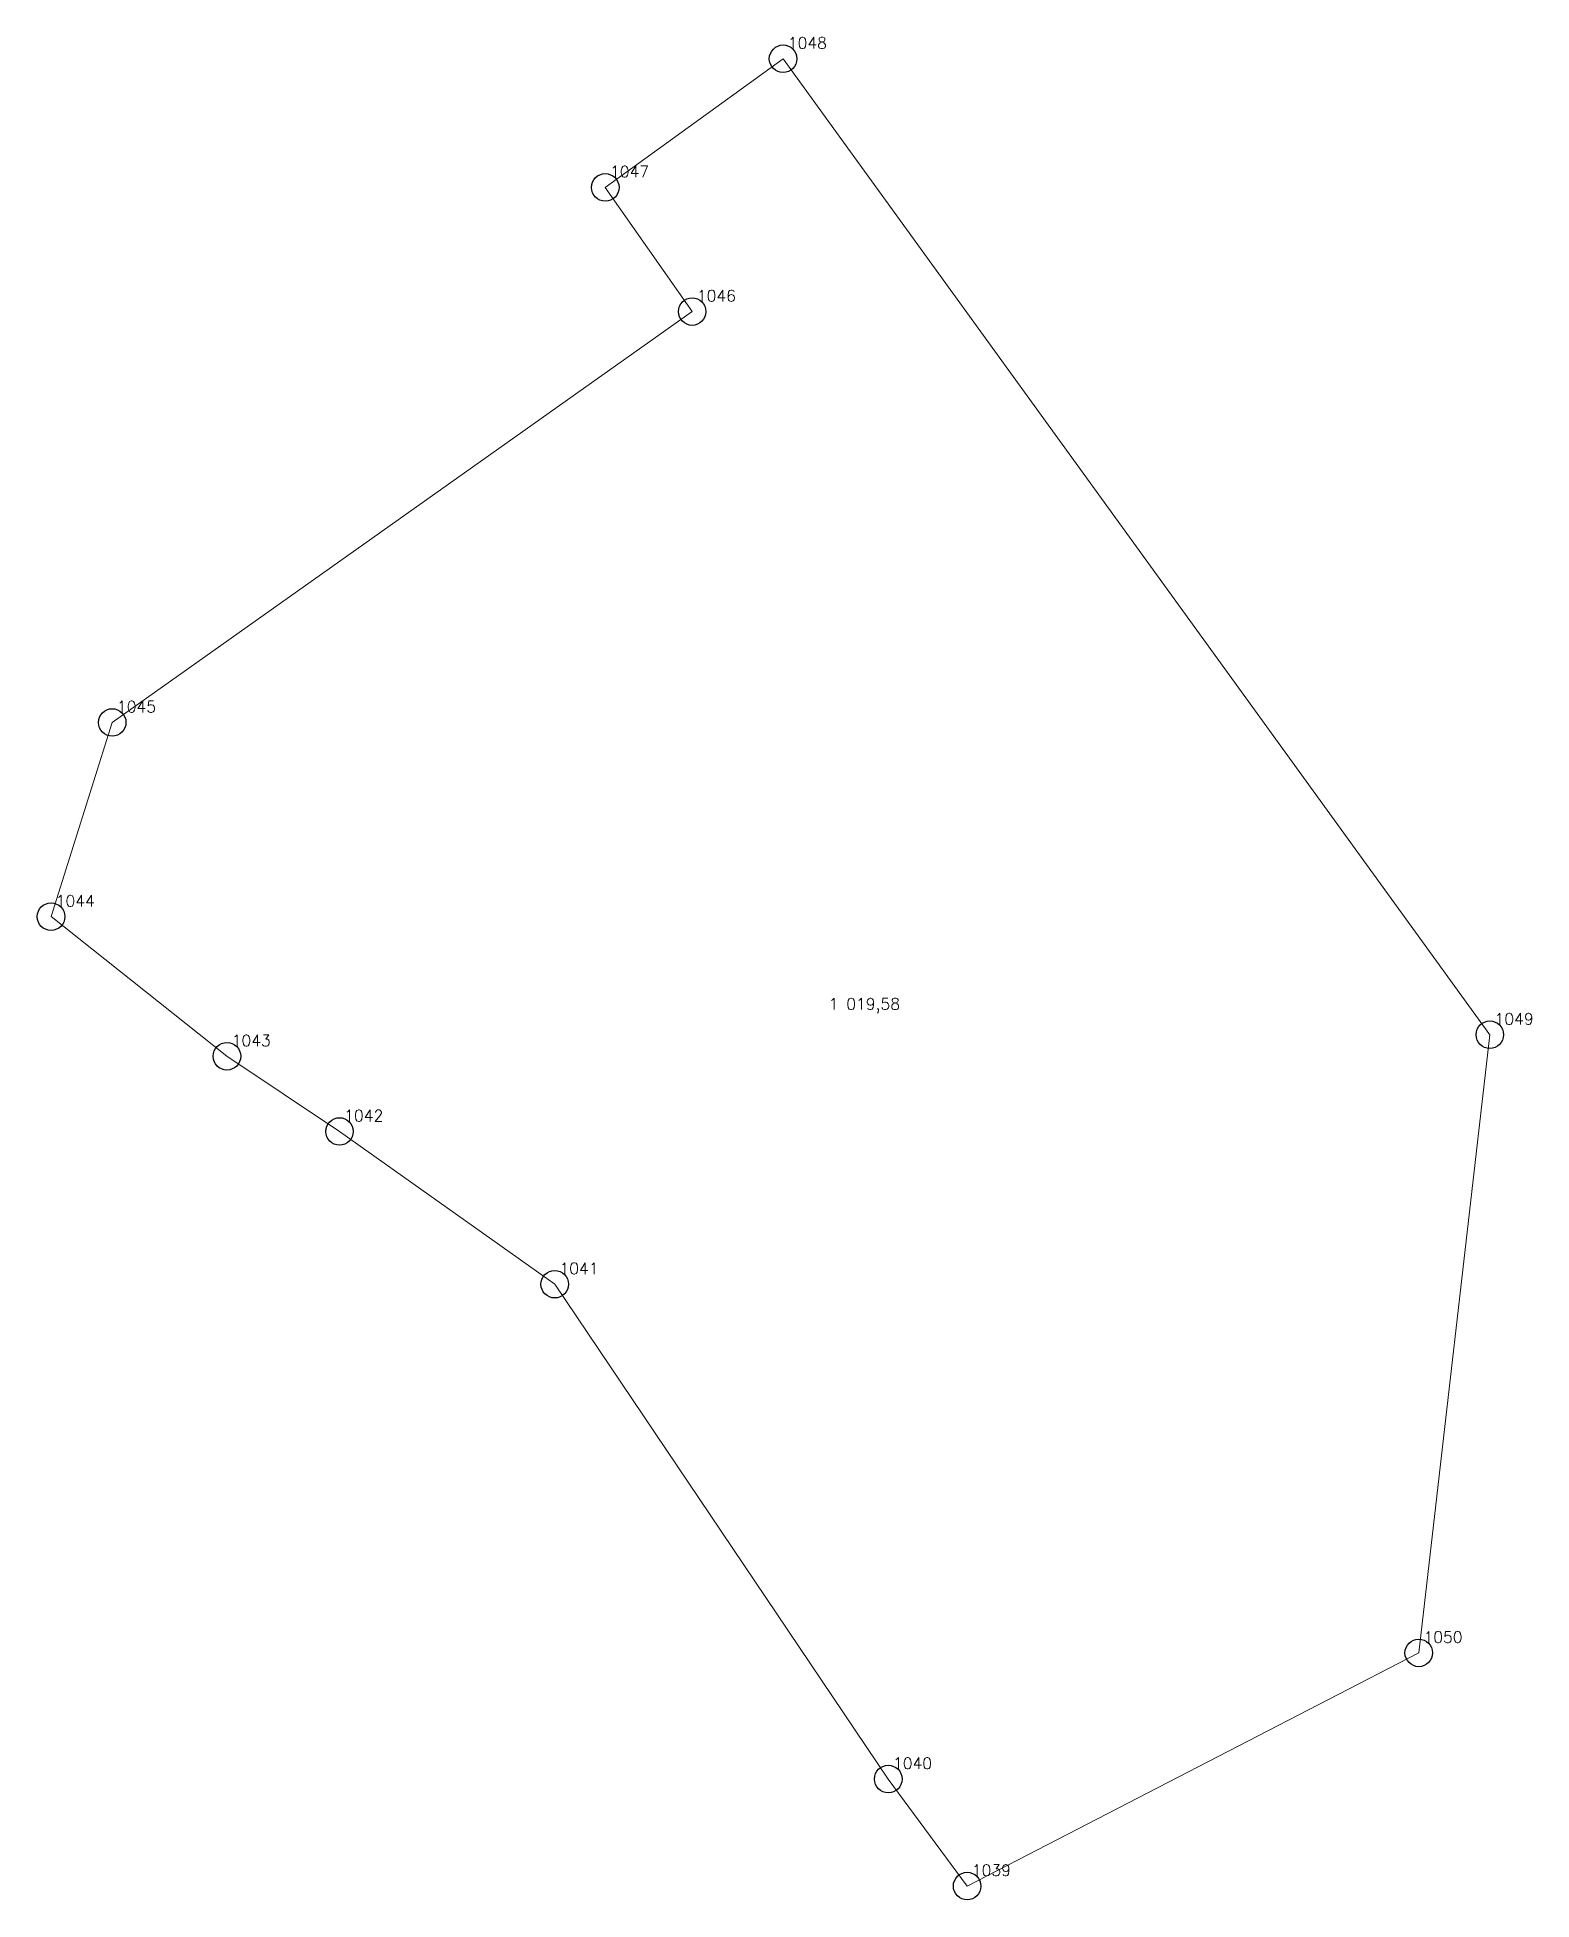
# Model space of a CAD drawing. Extents: x 1390702 to 1399289, y 354783 to 361029.
# Drawn here: x 1394167.7 to 1394208.5, y 359255.8 to 359306.6 of the extents above; entities that cross this region are included whole.
import ezdxf

# ---------------------------------------------------------------- set-up
doc = ezdxf.new("R2010")
doc.units = 0
doc.header["$PDMODE"] = 33
doc.header["$PDSIZE"] = 0.75
doc.layers.add('7 - разработанные границы территорий окн', color=7, linetype='Continuous')
doc.styles.get("Standard").update_dxf_attribs({"font": 'simplex.shx'})

msp = doc.modelspace()

# ---------------------------------------------------------------- texts
at = {"layer": '7 - разработанные границы территорий окн', "color": 7}
for s, p in [('1048', (1394188.189, 359306.27)), ('1047', (1394183.339, 359302.76)), ('1046', (1394185.709, 359299.37)), ('1045', (1394169.889, 359288.16)), ('1044', (1394168.219, 359282.86)), ('1 019,58', (1394189.304, 359280.048)), ('1 019,58', (1394189.304, 359280.048)), ('1049', (1394207.469, 359279.64)), ('1043', (1394173.019, 359279.05)), ('1042', (1394176.089, 359277)), ('1041', (1394181.959, 359272.83)), ('1050', (1394205.529, 359262.77)), ('1040', (1394191.059, 359259.33)), ('1039', (1394193.209, 359256.41))]:
    msp.add_text(s, height=0.3111, dxfattribs=at).set_placement(p)

# ---------------------------------------------------------------- linework, layer by layer
at = {"layer": '7 - разработанные границы территорий окн', "color": 7, "lineweight": 20}
msp.add_lwpolyline([(1394193.08, 359256.135), (1394190.93, 359259.055), (1394181.83, 359272.555), (1394175.96, 359276.725), (1394172.89, 359278.775), (1394168.09, 359282.585), (1394169.76, 359287.885), (1394185.58, 359299.095), (1394183.21, 359302.485), (1394188.06, 359305.995), (1394207.34, 359279.365), (1394205.4, 359262.495), (1394193.08, 359256.135)], close=True, dxfattribs=at)
msp.add_lwpolyline([(1394193.08, 359256.135), (1394190.93, 359259.055), (1394181.83, 359272.555), (1394175.96, 359276.725), (1394172.89, 359278.775), (1394168.09, 359282.585), (1394169.76, 359287.885), (1394185.58, 359299.095), (1394183.21, 359302.485), (1394188.06, 359305.995), (1394207.34, 359279.365), (1394205.4, 359262.495), (1394193.08, 359256.135)], close=True, dxfattribs=at)
at = {"layer": '7 - разработанные границы территорий окн'}
for p in [(1394188.06, 359305.995), (1394183.21, 359302.485), (1394185.58, 359299.095), (1394169.76, 359287.885), (1394168.09, 359282.585), (1394207.34, 359279.365), (1394172.89, 359278.775), (1394175.96, 359276.725), (1394181.83, 359272.555), (1394205.4, 359262.495), (1394190.93, 359259.055), (1394193.08, 359256.135)]:
    msp.add_point(p, dxfattribs=at)

msp.set_redraw_order([(e.dxf.handle, doc.entitydb.next_handle()) for e in msp.query("TEXT MTEXT ATTDEF DIMENSION ARC_DIMENSION")])  # texts and dimensions are drawn at this point

doc.saveas('drawing.dxf')
